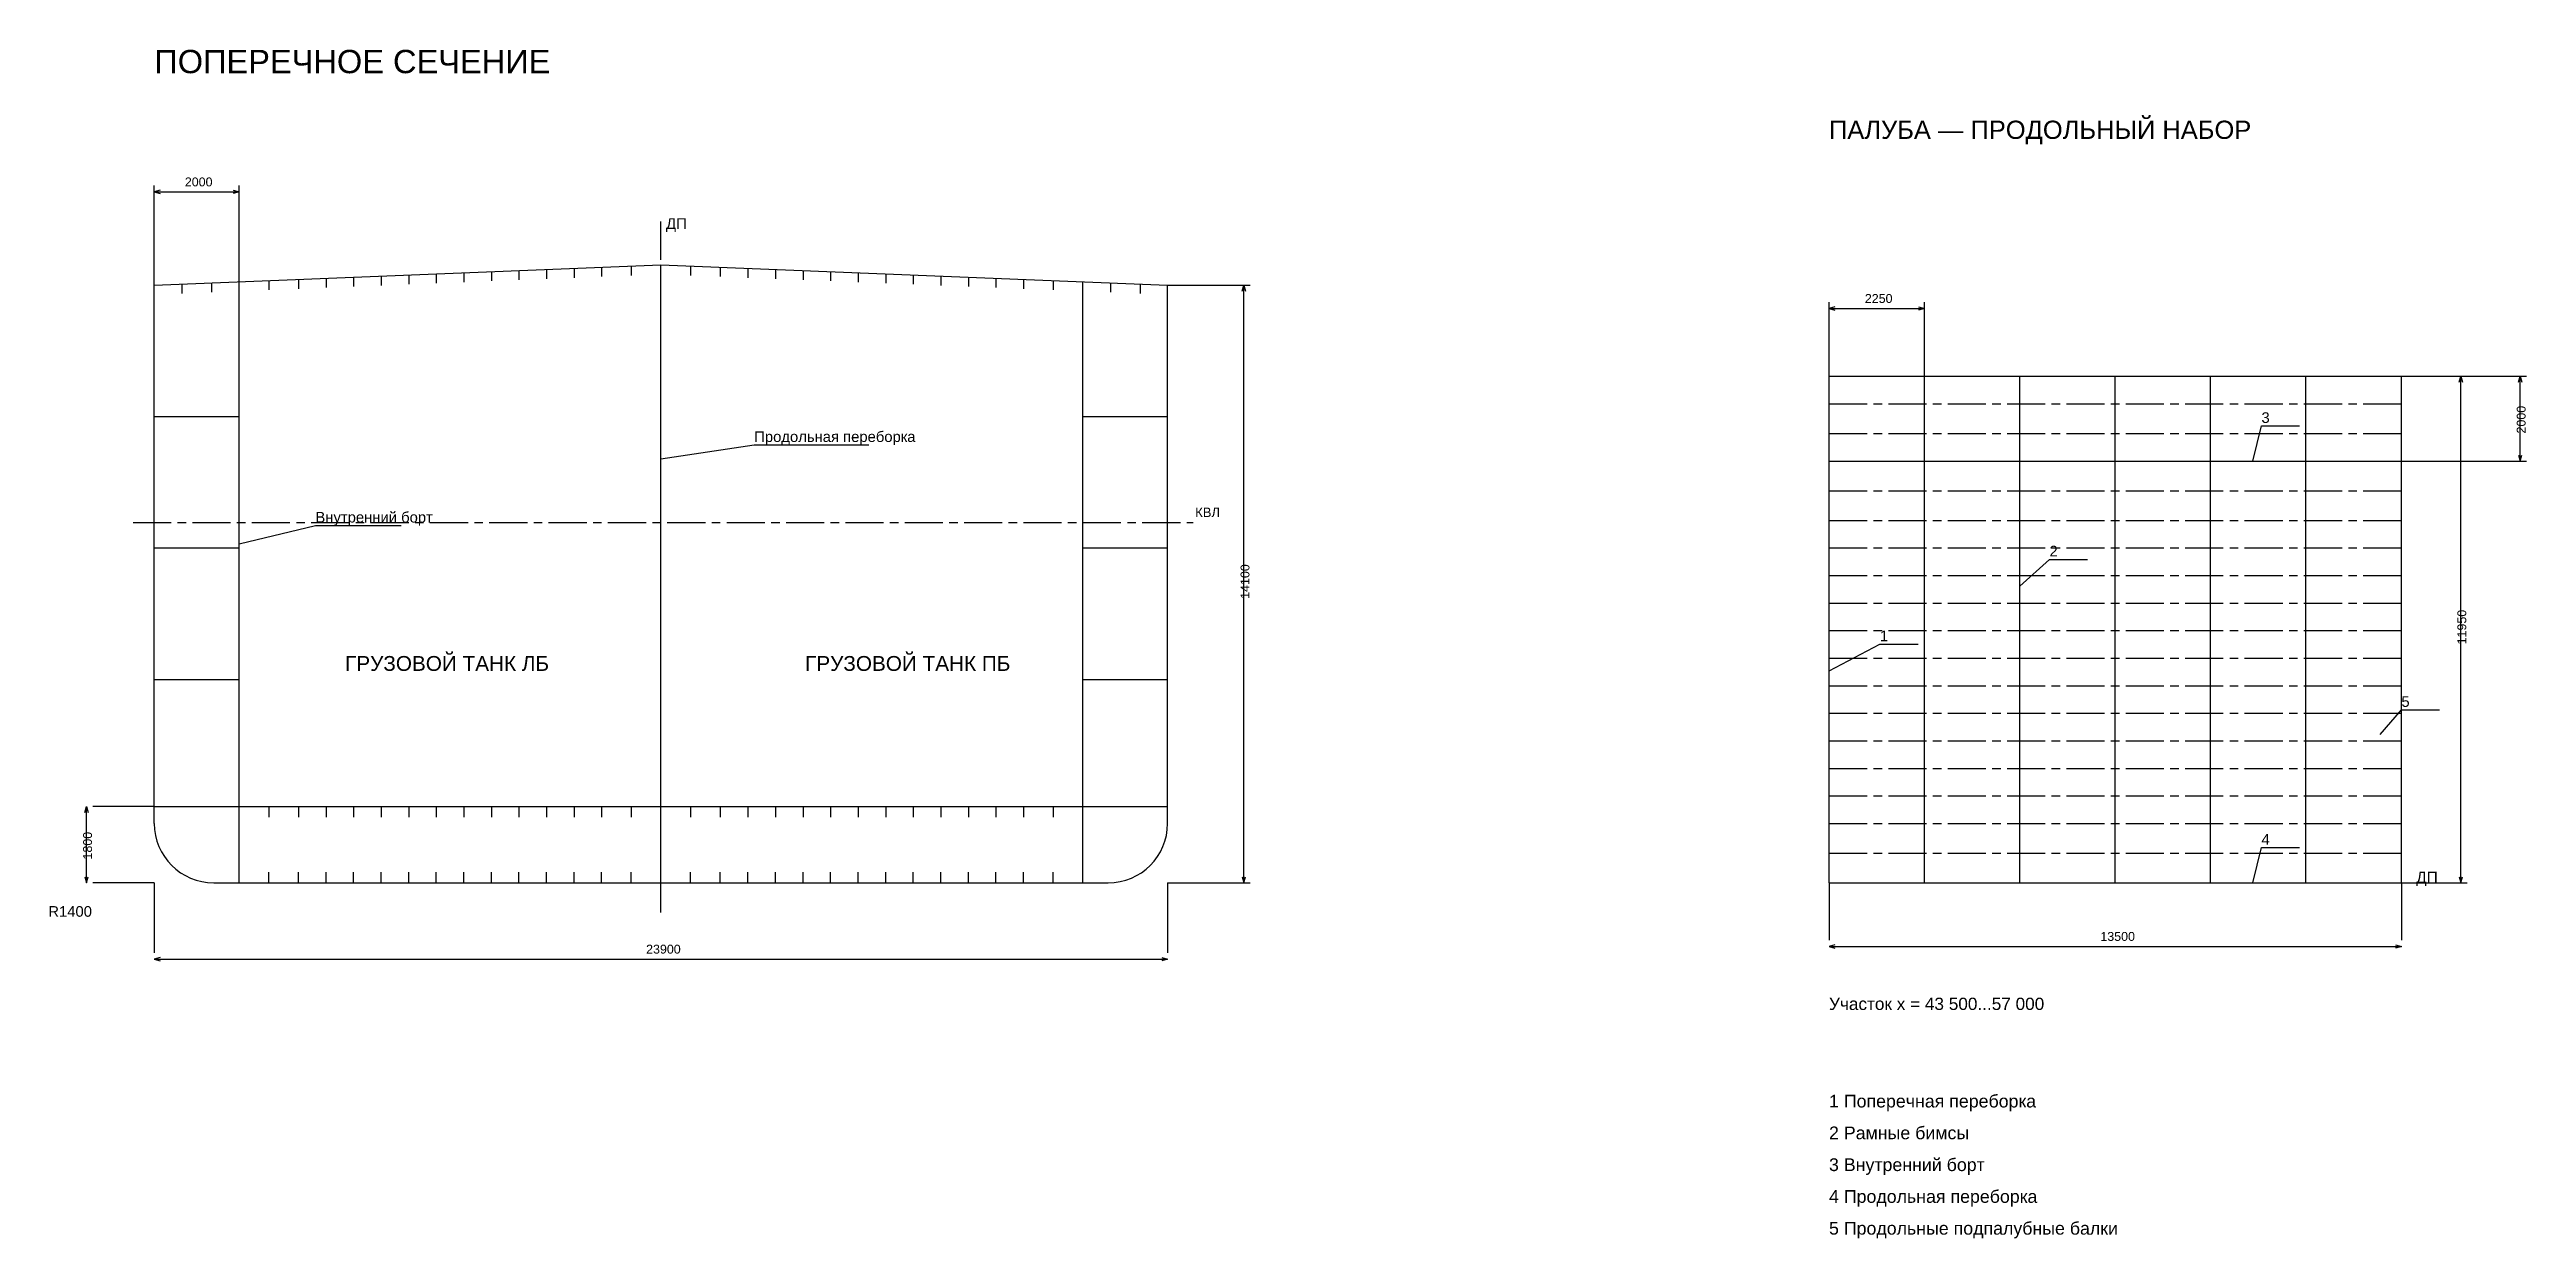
# Model space of a CAD drawing. Header units: millimetres. Extents: x -5500 to 138650, y -17240 to 192034.
# Drawn here: x -2471 to 55950, y 92610 to 120658 of the extents above; entities that cross this region are included whole.
import ezdxf

# ---------------------------------------------------------------- set-up
doc = ezdxf.new("R2010")
doc.units = ezdxf.units.MM
doc.linetypes.add('AXIS22', pattern=[1400, 900, -150, 200, -150])
for name, color, linetype in [('ARR_DECK_CENTER', 30, 'AXIS22'), ('ARR_DECK_DIM', 2, 'Continuous'), ('ARR_DECK_HULL', 4, 'Continuous'), ('ARR_DECK_MEMBER', 4, 'Continuous'), ('ARR_DECK_SEAM', 7, 'Continuous'), ('ARR_DECK_TEXT', 7, 'Continuous'), ('ARR_SECTION_CENTER', 30, 'AXIS22'), ('ARR_SECTION_DIM', 2, 'Continuous'), ('ARR_SECTION_HULL', 4, 'Continuous'), ('ARR_SECTION_MEMBER', 4, 'Continuous'), ('ARR_SECTION_SEAM', 7, 'Continuous'), ('ARR_SECTION_TEXT', 7, 'Continuous')]:
    doc.layers.add(name, color=color, linetype=linetype)
doc.styles.add('RU', font='arial.ttf')

msp = doc.modelspace()

# ---------------------------------------------------------------- texts
at = {"layer": 'ARR_DECK_DIM', "style": 'RU'}
for s, p in [('2250', (40345, 114680)), ('13500', (45900, 99630))]:
    msp.add_text(s, height=210, dxfattribs=at).set_placement(p)
for s, p in [('2000', (55930, 111600)), ('11950', (54530, 106625))]:
    msp.add_text(s, height=210, rotation=90, dxfattribs=at).set_placement(p)
at = {"layer": 'ARR_DECK_TEXT', "style": 'RU'}
for s, height, p in [('ПАЛУБА — ПРОДОЛЬНЫЙ НАБОР', 430, (39500, 118550)), ('3', 250, (49700, 111850)), ('2', 250, (44700, 108700)), ('1', 250, (40700, 106700)), ('5', 250, (53000, 105150)), ('4', 250, (49700, 101900)), ('ДП', 260, (53350, 101000)), ('Участок x = 43 500...57 000', 290, (39500, 98000)), ('1 Поперечная переборка', 300, (39500, 95700)), ('2 Рамные бимсы', 300, (39500, 94950)), ('3 Внутренний борт', 300, (39500, 94200)), ('4 Продольная переборка', 300, (39500, 93450)), ('5 Продольные подпалубные балки', 300, (39500, 92700))]:
    msp.add_text(s, height=height, dxfattribs=at).set_placement(p)
at = {"layer": 'ARR_SECTION_DIM', "style": 'RU'}
for s, p in [('2000', (720, 117430)), ('23900', (11600, 99330))]:
    msp.add_text(s, height=210, dxfattribs=at).set_placement(p)
for s, p in [('14100', (25830, 107700)), ('1800', (-1470, 101550))]:
    msp.add_text(s, height=210, rotation=90, dxfattribs=at).set_placement(p)
at = {"layer": 'ARR_SECTION_TEXT', "style": 'RU'}
for s, height, p in [('ПОПЕРЕЧНОЕ СЕЧЕНИЕ', 550, (0, 120100)), ('ДП', 250, (12070, 116428)), ('Продольная переборка', 250, (14150, 111400)), ('КВЛ', 220, (24550, 109630)), ('Внутренний борт', 250, (3800, 109500)), ('ГРУЗОВОЙ ТАНК ЛБ', 350, (4500, 106000)), ('ГРУЗОВОЙ ТАНК ПБ', 350, (15350, 106000)), ('R1400', 250, (-2500, 100200))]:
    msp.add_text(s, height=height, dxfattribs=at).set_placement(p)

# ---------------------------------------------------------------- linework, layer by layer
at = {"layer": 'ARR_DECK_CENTER'}
for p, q in [((39500, 112300), (53000, 112300)), ((39500, 111600), (53000, 111600)), ((39500, 110250), (53000, 110250)), ((39500, 109550), (53000, 109550)), ((39500, 108900), (53000, 108900)), ((39500, 108250), (53000, 108250)), ((39500, 107600), (53000, 107600)), ((39500, 106950), (53000, 106950)), ((39500, 106300), (53000, 106300)), ((39500, 105650), (53000, 105650)), ((39500, 105000), (53000, 105000)), ((39500, 104350), (53000, 104350)), ((39500, 103700), (53000, 103700)), ((39500, 103050), (53000, 103050)), ((39500, 102400), (53000, 102400)), ((39500, 101700), (53000, 101700))]:
    msp.add_line(p, q, dxfattribs=at)
at = {"layer": 'ARR_DECK_DIM'}
for p, q in [((39500, 112950), (39500, 114700)), ((39500, 114550), (41750, 114550)), ((41750, 112950), (41750, 114700)), ((53000, 112950), (54550, 112950)), ((53000, 112950), (55950, 112950)), ((54400, 101000), (54400, 112950)), ((55800, 110950), (55800, 112950)), ((53000, 110950), (55950, 110950)), ((39500, 101000), (39500, 99650)), ((53000, 101000), (53000, 99650)), ((53000, 101000), (54550, 101000)), ((39500, 99500), (53000, 99500))]:
    msp.add_line(p, q, dxfattribs=at)
for points in [[(39640, 114590), (39500, 114550), (39640, 114510)], [(41610, 114590), (41750, 114550), (41610, 114510)], [(54360, 112810), (54400, 112950), (54440, 112810)], [(55760, 112810), (55800, 112950), (55840, 112810)], [(55760, 111090), (55800, 110950), (55840, 111090)], [(54360, 101140), (54400, 101000), (54440, 101140)], [(39640, 99540), (39500, 99500), (39640, 99460)], [(52860, 99540), (53000, 99500), (52860, 99460)]]:
    msp.add_lwpolyline(points, dxfattribs=at)
at = {"layer": 'ARR_DECK_HULL'}
for p, q in [((39500, 112950), (53000, 112950)), ((39500, 110950), (53000, 110950)), ((39500, 101000), (53000, 101000))]:
    msp.add_line(p, q, dxfattribs=at)
at = {"layer": 'ARR_DECK_MEMBER'}
for p, q in [((39500, 101000), (39500, 112950)), ((41750, 101000), (41750, 112950)), ((44000, 101000), (44000, 112950)), ((46250, 101000), (46250, 112950)), ((48500, 101000), (48500, 112950)), ((50750, 101000), (50750, 112950)), ((53000, 101000), (53000, 112950))]:
    msp.add_line(p, q, dxfattribs=at)
at = {"layer": 'ARR_DECK_SEAM'}
for p, q in [((39500, 101000), (39500, 112950)), ((53000, 101000), (53000, 112950))]:
    msp.add_line(p, q, dxfattribs=at)
for points in [[(49500, 110950), (49700, 111780), (50600, 111780)], [(44000, 108000), (44700, 108630), (45600, 108630)], [(39500, 106000), (40700, 106630), (41600, 106630)], [(52500, 104500), (53000, 105080), (53900, 105080)], [(49500, 101000), (49700, 101830), (50600, 101830)]]:
    msp.add_lwpolyline(points, dxfattribs=at)
at = {"layer": 'ARR_SECTION_CENTER'}
for p, q in [((11950, 100300), (11950, 116678)), ((-500, 109500), (24500, 109500))]:
    msp.add_line(p, q, dxfattribs=at)
at = {"layer": 'ARR_SECTION_DIM'}
for p, q in [((0, 115100), (0, 117450)), ((2000, 115180), (2000, 117450)), ((0, 117300), (2000, 117300)), ((23900, 115100), (25850, 115100)), ((25700, 101000), (25700, 115100)), ((-1600, 101000), (-1600, 102800)), ((0, 102800), (-1450, 102800)), ((0, 101000), (-1450, 101000)), ((0, 101000), (0, 99350)), ((23900, 101000), (23900, 99350)), ((23900, 101000), (25850, 101000)), ((0, 99200), (23900, 99200))]:
    msp.add_line(p, q, dxfattribs=at)
for points in [[(140, 117340), (0, 117300), (140, 117260)], [(1860, 117340), (2000, 117300), (1860, 117260)], [(25660, 114960), (25700, 115100), (25740, 114960)], [(-1640, 102660), (-1600, 102800), (-1560, 102660)], [(-1640, 101140), (-1600, 101000), (-1560, 101140)], [(25660, 101140), (25700, 101000), (25740, 101140)], [(140, 99240), (0, 99200), (140, 99160)], [(23760, 99240), (23900, 99200), (23760, 99160)]]:
    msp.add_lwpolyline(points, dxfattribs=at)
at = {"layer": 'ARR_SECTION_HULL'}
for p, q in [((0, 102400), (0, 115100)), ((2000, 101000), (2000, 115180)), ((11950, 101000), (11950, 115578)), ((21900, 101000), (21900, 115180)), ((23900, 102400), (23900, 115100)), ((0, 112000), (2000, 112000)), ((21900, 112000), (23900, 112000)), ((0, 108900), (2000, 108900)), ((21900, 108900), (23900, 108900)), ((0, 105800), (2000, 105800)), ((21900, 105800), (23900, 105800)), ((0, 102800), (23900, 102800)), ((1400, 101000), (22500, 101000))]:
    msp.add_line(p, q, dxfattribs=at)
msp.add_lwpolyline([(0, 115100), (11950, 115578), (23900, 115100)], dxfattribs=at)
for centre, start, end in [((1400, 102400), 180, 270), ((22500, 102400), 270, 360)]:
    msp.add_arc(centre, 1400, start, end, dxfattribs=at)
at = {"layer": 'ARR_SECTION_MEMBER'}
for p, q in [((650, 115126), (650, 114906)), ((1350, 115154), (1350, 114934)), ((2700, 115208), (2700, 114988)), ((3400, 115236), (3400, 115016)), ((4050, 115262), (4050, 115042)), ((4700, 115288), (4700, 115068)), ((5350, 115314), (5350, 115094)), ((6000, 115340), (6000, 115120)), ((6650, 115366), (6650, 115146)), ((7300, 115392), (7300, 115172)), ((7950, 115418), (7950, 115198)), ((8600, 115444), (8600, 115224)), ((9250, 115470), (9250, 115250)), ((9900, 115496), (9900, 115276)), ((10550, 115522), (10550, 115302)), ((11250, 115550), (11250, 115330)), ((12650, 115550), (12650, 115330)), ((13350, 115522), (13350, 115302)), ((14000, 115496), (14000, 115276)), ((14650, 115470), (14650, 115250)), ((15300, 115444), (15300, 115224)), ((15950, 115418), (15950, 115198)), ((16600, 115392), (16600, 115172)), ((17250, 115366), (17250, 115146)), ((17900, 115340), (17900, 115120)), ((18550, 115314), (18550, 115094)), ((19200, 115288), (19200, 115068)), ((19850, 115262), (19850, 115042)), ((20500, 115236), (20500, 115016)), ((21200, 115208), (21200, 114988)), ((22550, 115154), (22550, 114934)), ((23250, 115126), (23250, 114906)), ((2700, 102800), (2700, 102550)), ((3400, 102800), (3400, 102550)), ((4050, 102800), (4050, 102550)), ((4700, 102800), (4700, 102550)), ((5350, 102800), (5350, 102550)), ((6000, 102800), (6000, 102550)), ((6650, 102800), (6650, 102550)), ((7300, 102800), (7300, 102550)), ((7950, 102800), (7950, 102550)), ((8600, 102800), (8600, 102550)), ((9250, 102800), (9250, 102550)), ((9900, 102800), (9900, 102550)), ((10550, 102800), (10550, 102550)), ((11250, 102800), (11250, 102550)), ((12650, 102800), (12650, 102550)), ((13350, 102800), (13350, 102550)), ((14000, 102800), (14000, 102550)), ((14650, 102800), (14650, 102550)), ((15300, 102800), (15300, 102550)), ((15950, 102800), (15950, 102550)), ((16600, 102800), (16600, 102550)), ((17250, 102800), (17250, 102550)), ((17900, 102800), (17900, 102550)), ((18550, 102800), (18550, 102550)), ((19200, 102800), (19200, 102550)), ((19850, 102800), (19850, 102550)), ((20500, 102800), (20500, 102550)), ((21200, 102800), (21200, 102550)), ((2700, 101000), (2700, 101250)), ((3400, 101000), (3400, 101250)), ((4050, 101000), (4050, 101250)), ((4700, 101000), (4700, 101250)), ((5350, 101000), (5350, 101250)), ((6000, 101000), (6000, 101250)), ((6650, 101000), (6650, 101250)), ((7300, 101000), (7300, 101250)), ((7950, 101000), (7950, 101250)), ((8600, 101000), (8600, 101250)), ((9250, 101000), (9250, 101250)), ((9900, 101000), (9900, 101250)), ((10550, 101000), (10550, 101250)), ((11250, 101000), (11250, 101250)), ((12650, 101000), (12650, 101250)), ((13350, 101000), (13350, 101250)), ((14000, 101000), (14000, 101250)), ((14650, 101000), (14650, 101250)), ((15300, 101000), (15300, 101250)), ((15950, 101000), (15950, 101250)), ((16600, 101000), (16600, 101250)), ((17250, 101000), (17250, 101250)), ((17900, 101000), (17900, 101250)), ((18550, 101000), (18550, 101250)), ((19200, 101000), (19200, 101250)), ((19850, 101000), (19850, 101250)), ((20500, 101000), (20500, 101250)), ((21200, 101000), (21200, 101250))]:
    msp.add_line(p, q, dxfattribs=at)
at = {"layer": 'ARR_SECTION_SEAM'}
for points in [[(11950, 111000), (14150, 111330), (16850, 111330)], [(2000, 109000), (3800, 109430), (5825, 109430)]]:
    msp.add_lwpolyline(points, dxfattribs=at)

msp.set_redraw_order([(e.dxf.handle, doc.entitydb.next_handle()) for e in msp.query("TEXT MTEXT ATTDEF DIMENSION ARC_DIMENSION")])  # texts and dimensions are drawn at this point

doc.saveas('drawing.dxf')
